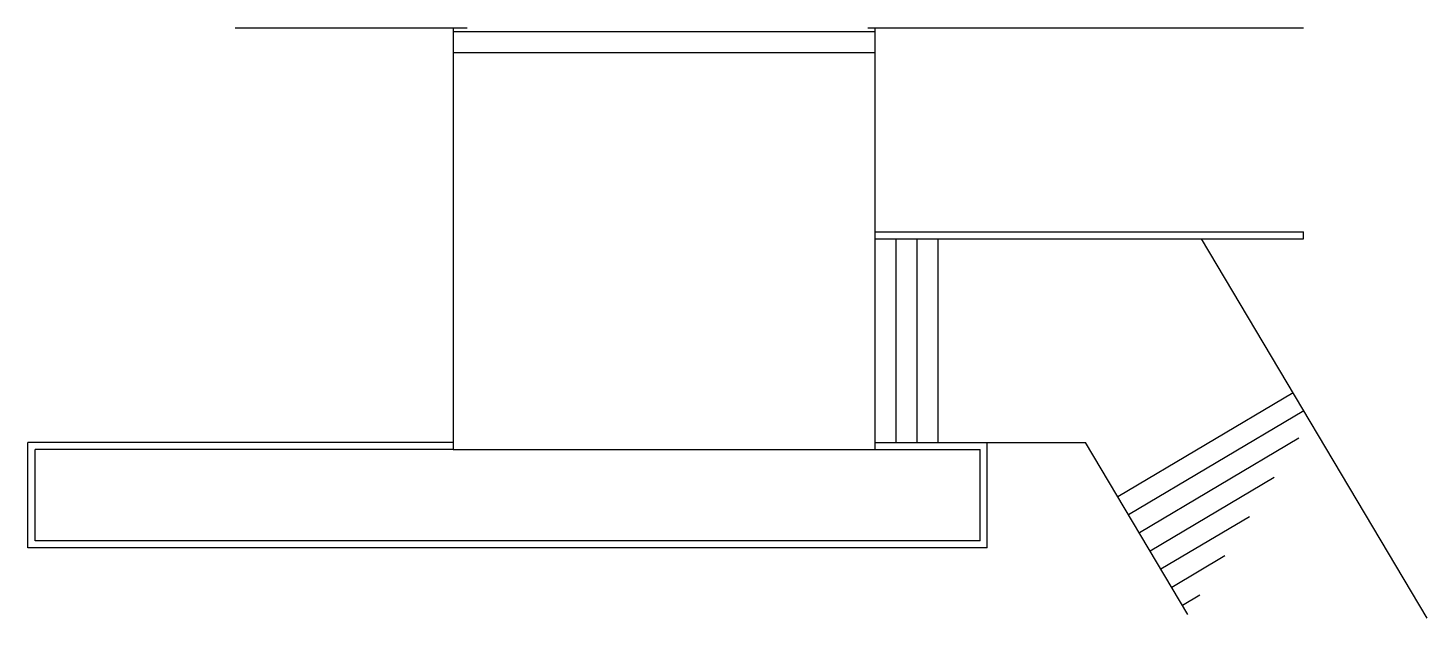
# Model space of a CAD drawing. Header units: inches. Extents: x 0 to 3804, y 0 to 1800.
# Drawn here: x 2390 to 3186, y 0 to 336 of the extents above; entities that cross this region are included whole.
import ezdxf

# ---------------------------------------------------------------- set-up
doc = ezdxf.new("R2010")
doc.units = ezdxf.units.IN
doc.header["$MEASUREMENT"] = 0
for name, color, linetype in [('A-FLOR', 3, 'CONTINUOUS'), ('A-SITE', 3, 'CONTINUOUS'), ('A-WALL', 5, 'CONTINUOUS')]:
    doc.layers.add(name, color=color, linetype=linetype)

msp = doc.modelspace()

# ---------------------------------------------------------------- linework, layer by layer
at = {"layer": 'A-FLOR'}
for p, q in [((2632, 336), (2632, 322)), ((2872, 336), (2872, 322)), ((2632, 334), (2872, 334)), ((2632, 322), (2872, 322)), ((2632, 100), (2390, 100)), ((2632, 96), (2394, 96)), ((2872, 100), (2936, 100)), ((2872, 96), (2932, 96)), ((2936, 40), (2390, 40)), ((2932, 44), (2394, 44))]:
    msp.add_line(p, q, dxfattribs=at)
at = {"layer": 'A-SITE'}
for p, q in [((2632, 336), (2632, 96)), ((2872, 336), (2872, 96)), ((2872, 220), (3116, 220)), ((2872, 216), (3116, 216)), ((2884, 216), (2884, 100)), ((2896, 216), (2896, 100)), ((2908, 216), (2908, 100)), ((3186.37, 0), (3058, 216)), ((3116, 216), (3116, 220)), ((3110.11, 128.32), (3010.39, 69.05)), ((3116.24, 118), (3016.52, 58.74)), ((2390, 40), (2390, 100)), ((2394, 44), (2394, 96)), ((2632, 96), (2872, 96)), ((2872, 100), (2992, 100)), ((2932, 44), (2932, 96)), ((2936, 40), (2936, 100)), ((3050.2, 2.07), (2992, 100)), ((3113.38, 102.34), (3022.65, 48.42)), ((3099.32, 80.02), (3028.78, 38.11)), ((3085.26, 57.71), (3034.91, 27.79)), ((3071.19, 35.39), (3041.05, 17.47)), ((3057.13, 13.07), (3047.18, 7.16))]:
    msp.add_line(p, q, dxfattribs=at)
at = {"layer": 'A-WALL'}
for p, q in [((2508, 336), (2640, 336)), ((2868, 336), (3116, 336))]:
    msp.add_line(p, q, dxfattribs=at)

doc.saveas('drawing.dxf')
